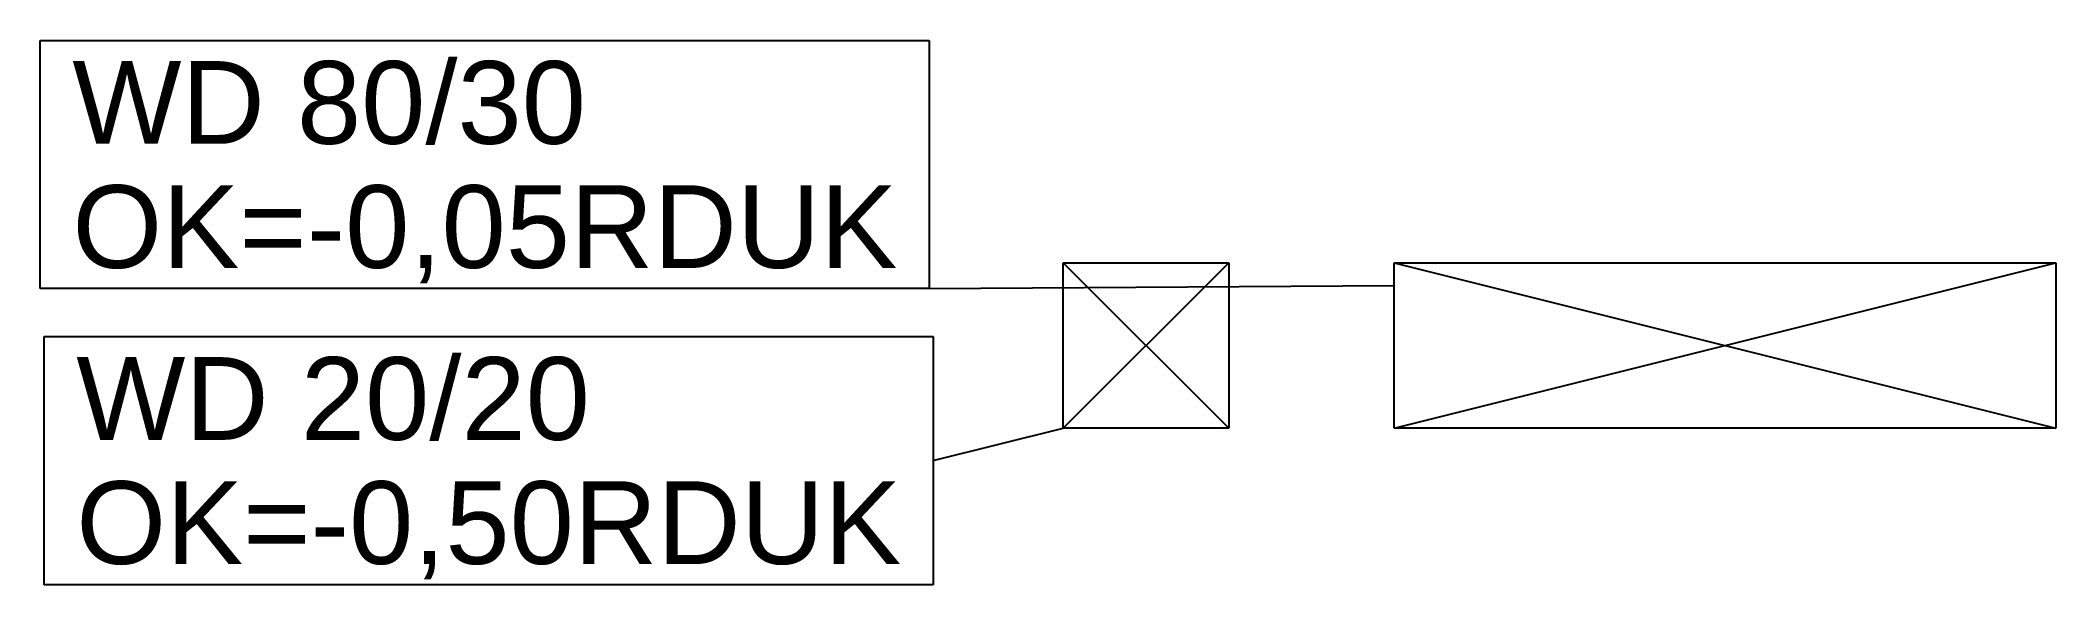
# Model space of a CAD drawing. Extents: x 18.3 to 92.3, y 20.8 to 61.6.
# Drawn here: x 39.203 to 41.64, y 32.523 to 33.18 of the extents above; entities that cross this region are included whole.
import ezdxf

# ---------------------------------------------------------------- set-up
doc = ezdxf.new("R2010")
doc.units = 0
doc.layers.add('Objekt', color=7, linetype='Continuous', lineweight=18)
doc.layers.add('Text', color=1, linetype='Continuous', lineweight=18, true_color=0xff0000)
doc.styles.get("Standard").update_dxf_attribs({"font": 'arial.ttf'})

msp = doc.modelspace()

# ---------------------------------------------------------------- texts
at = {"layer": 'Text', "color": 0, "linetype": 'ByBlock', "lineweight": -2, "ltscale": 0.18, "char_height": 0.1, "attachment_point": 1}
for s, insert in [('{\\fArial; WD 80/30 }', (39.2031, 33.1554)), ('{\\fArial; OK=-0,05RDUK }', (39.2031, 33.0054)), ('{\\fArial; WD 20/20 }', (39.2078, 32.7977)), ('{\\fArial; OK=-0,50RDUK }', (39.2078, 32.6477))]:
    msp.add_mtext(s, dxfattribs=dict(at, insert=insert))

# ---------------------------------------------------------------- linework, layer by layer
at = {"layer": 'Objekt', "color": 0, "linetype": 'ByBlock', "lineweight": -2, "ltscale": 0.18}
for p, q in [((40.4401, 32.7117), (40.4401, 32.9117)), ((40.4401, 32.9117), (40.6401, 32.9117)), ((40.4401, 32.9117), (40.6401, 32.7117)), ((40.4401, 32.7117), (40.6401, 32.9117)), ((40.6401, 32.9117), (40.6401, 32.7117)), ((40.8401, 32.7117), (40.8401, 32.9117)), ((40.8401, 32.9117), (41.6401, 32.9117)), ((40.8401, 32.9117), (41.6401, 32.7117)), ((40.8401, 32.7117), (41.6401, 32.9117)), ((41.6401, 32.9117), (41.6401, 32.7117)), ((40.6401, 32.7117), (40.4401, 32.7117)), ((41.6401, 32.7117), (40.8401, 32.7117))]:
    msp.add_line(p, q, dxfattribs=at)
at = {"layer": 'Text', "color": 0, "linetype": 'ByBlock', "lineweight": -2, "ltscale": 0.18}
for p, q in [((39.2031, 32.8804), (39.2031, 33.1804)), ((39.2031, 33.1804), (40.2781, 33.1804)), ((40.2781, 33.1804), (40.2781, 32.8804)), ((40.2781, 32.8804), (39.2031, 32.8804)), ((40.2781, 32.8804), (40.8401, 32.8843)), ((39.2078, 32.5227), (39.2078, 32.8227)), ((39.2078, 32.8227), (40.2827, 32.8227)), ((40.2827, 32.8227), (40.2827, 32.5227)), ((40.2827, 32.6727), (40.4401, 32.7117)), ((40.2827, 32.5227), (39.2078, 32.5227))]:
    msp.add_line(p, q, dxfattribs=at)

msp.set_redraw_order([(e.dxf.handle, doc.entitydb.next_handle()) for e in msp.query("TEXT MTEXT ATTDEF DIMENSION ARC_DIMENSION")])  # texts and dimensions are drawn at this point

doc.saveas('drawing.dxf')
